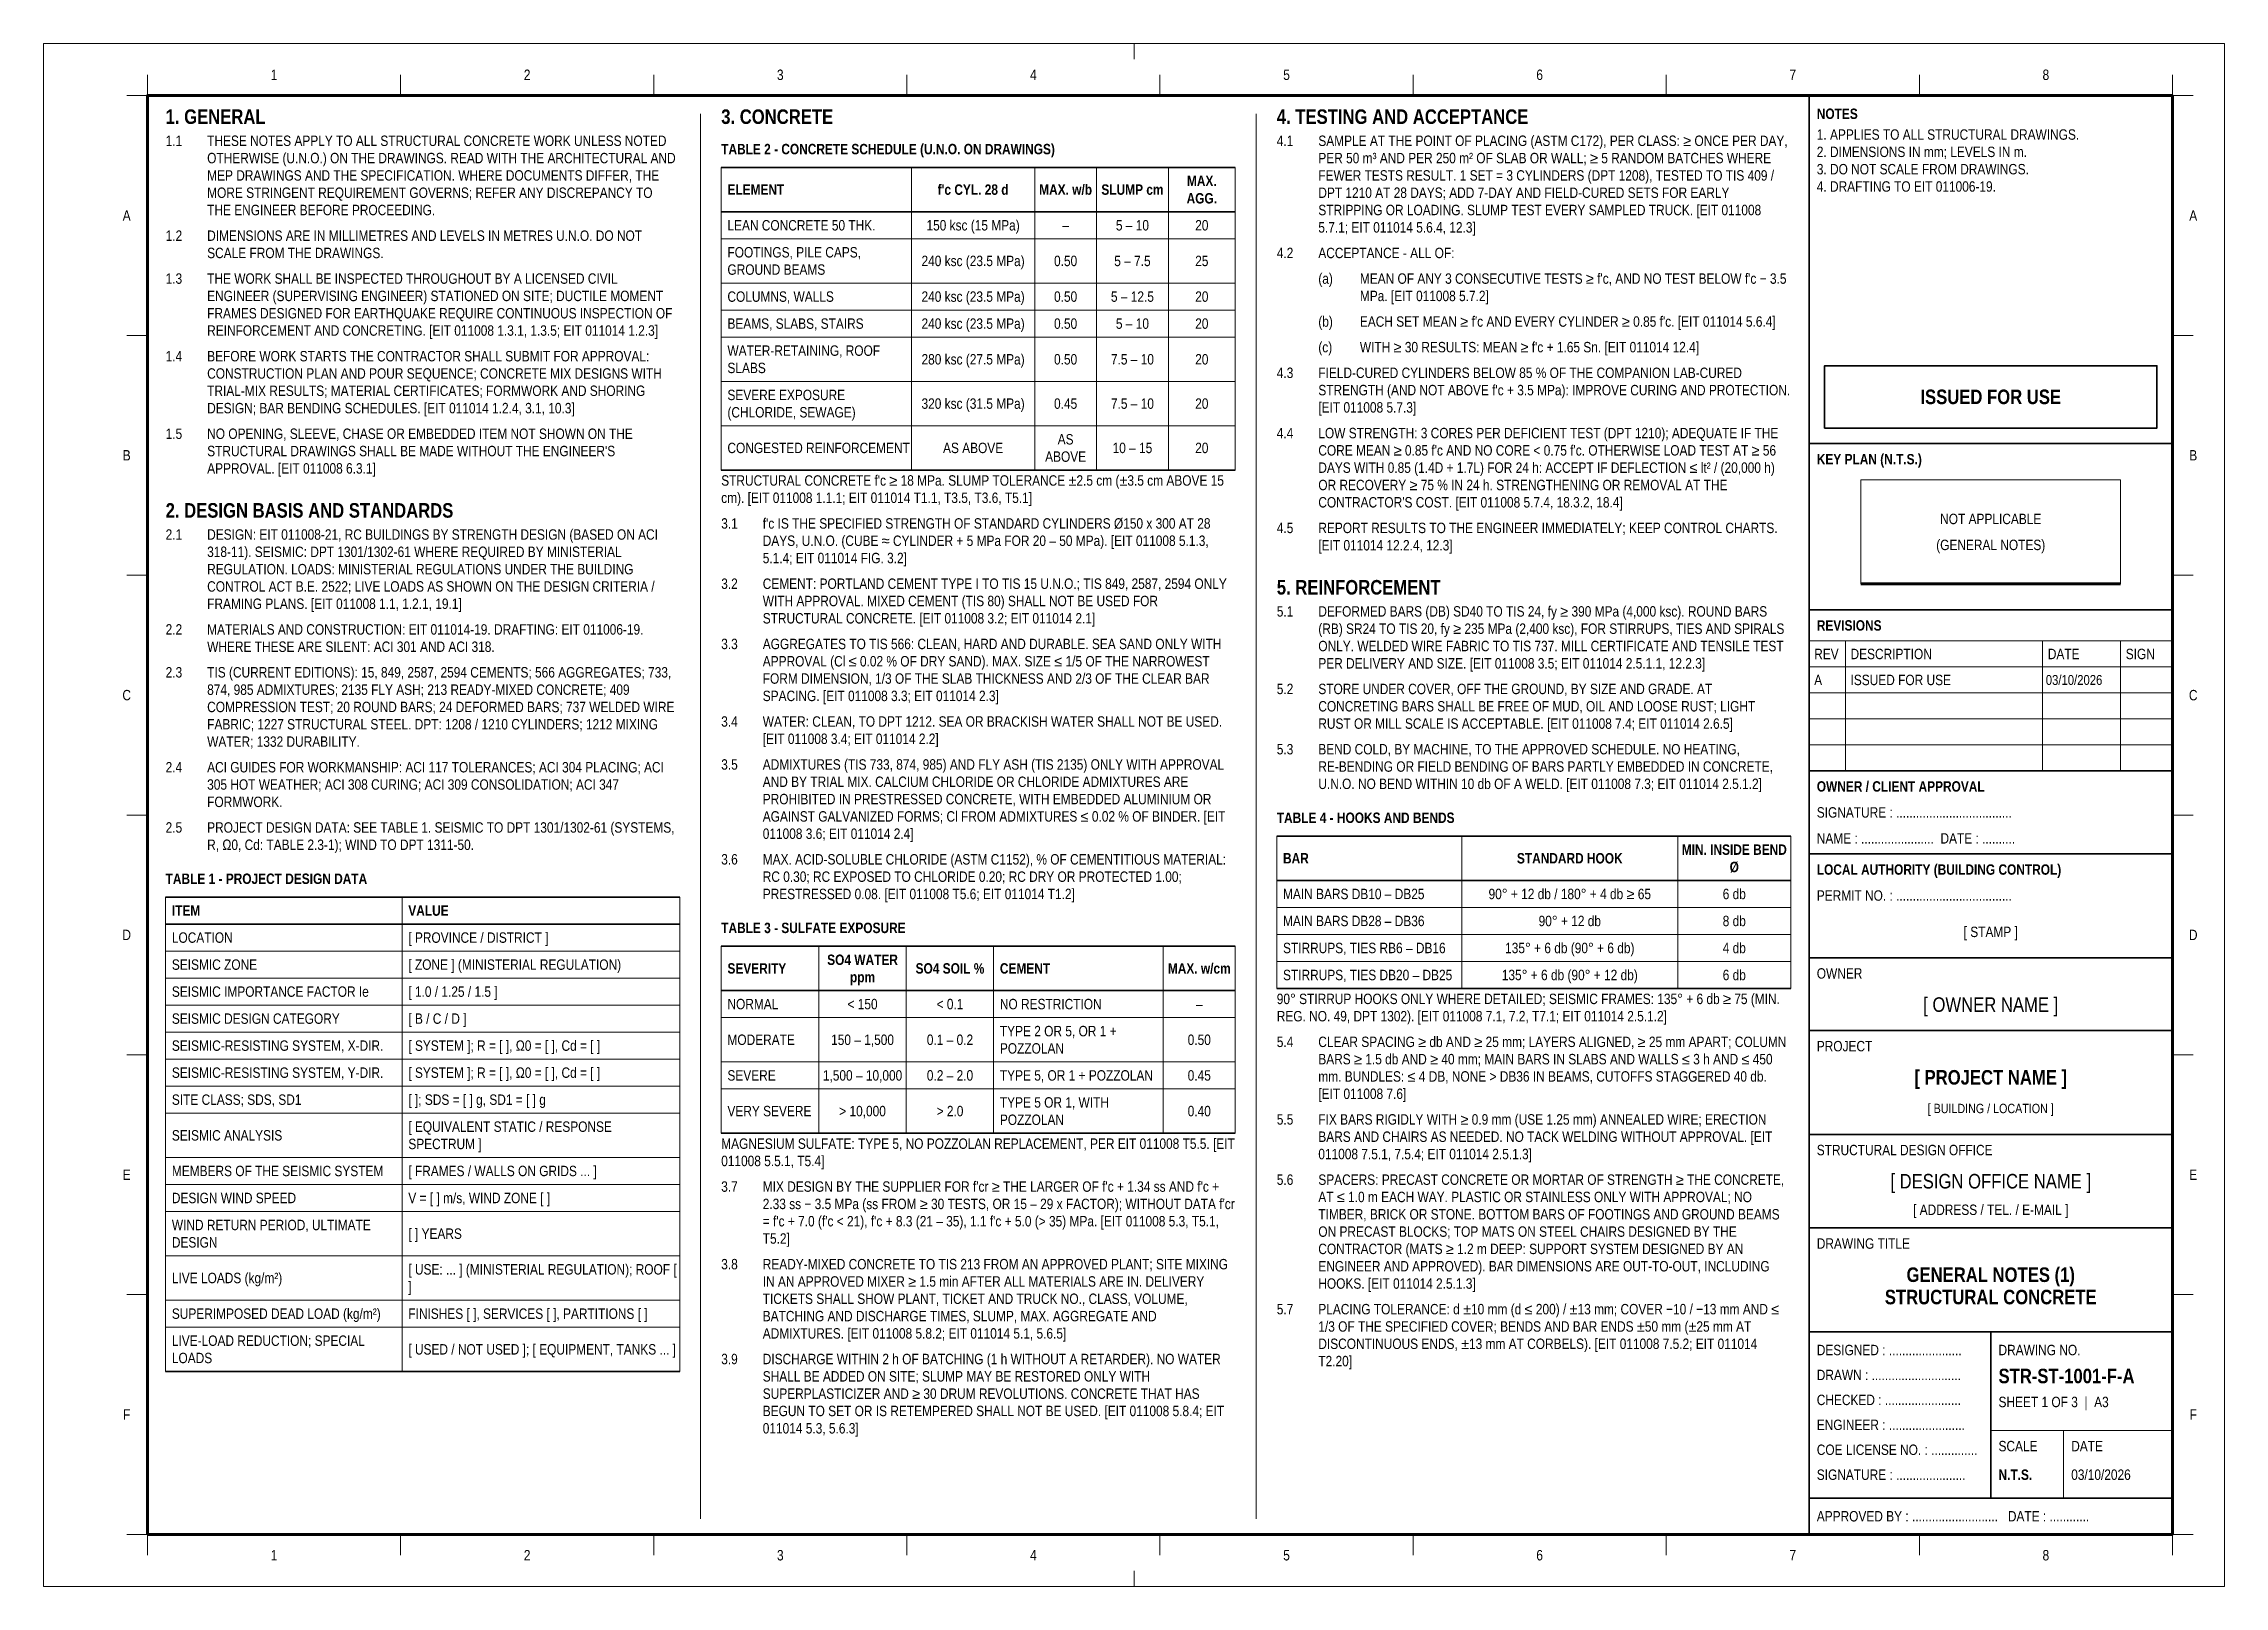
# Paper-space layout '1001' of a CAD drawing. Header units: millimetres. Extents: x 0 to 420, y 0 to 297.
# The model-space entities are those that its viewports show. They can reach past a viewport. Long polylines and large blocks are cut down to what shows.
import ezdxf
from ezdxf.enums import TextEntityAlignment as Align

# ---------------------------------------------------------------- set-up
doc = ezdxf.new("R2010")
doc.units = ezdxf.units.MM
for name, color, linetype, lineweight in [('S-FRAME', 7, 'Continuous', 70), ('S-TEXT', 7, 'Continuous', 18), ('S-TITLE', 7, 'Continuous', 35), ('S-TTLB', 7, 'Continuous', 35), ('S-TTLB-THIN', 8, 'Continuous', 18), ('S-ZONE', 8, 'Continuous', 18)]:
    doc.layers.add(name, color=color, linetype=linetype, lineweight=lineweight)
for name, color, linetype, lineweight, plot in [('S-SHEET', 8, 'Continuous', 13, False), ('S-TB-AREA', 8, 'Continuous', 13, False), ('S-VPORT', 8, 'Continuous', 13, False)]:
    doc.layers.add(name, color=color, linetype=linetype, lineweight=lineweight, plot=plot)
doc.styles.add('AN', font='ARIALN_0.TTF')
doc.styles.add('ANB', font='ARIALNB_0.TTF')

# ---------------------------------------------------------------- blocks, each defined once
blk = doc.blocks.new('TB-A3-NRW')
at = {"layer": 'S-FRAME', "flags": 128}
blk.add_lwpolyline([(20, 10), (410, 10), (410, 287), (20, 287)], close=True, dxfattribs=at)
blk.add_lwpolyline([(350, 193), (400, 193)], dxfattribs=at)
at = {"layer": 'S-SHEET', "flags": 128}
blk.add_lwpolyline([(0, 0), (420, 0), (420, 297), (0, 297)], close=True, dxfattribs=at)
at = {"layer": 'S-TB-AREA', "flags": 128}
blk.add_lwpolyline([(20, 10), (340, 10), (340, 287), (20, 287)], close=True, dxfattribs=at)
at = {"layer": 'S-TITLE', "flags": 128}
blk.add_lwpolyline([(343, 223), (407, 223), (407, 235), (343, 235)], close=True, dxfattribs=at)
at = {"layer": 'S-TTLB'}
for p, q in [((340, 10), (340, 287)), ((340, 220), (410, 220)), ((340, 188), (410, 188)), ((340, 157), (410, 157)), ((340, 157), (410, 157)), ((340, 141), (410, 141)), ((340, 121), (410, 121)), ((340, 107), (410, 107)), ((340, 87), (410, 87)), ((340, 69), (410, 69)), ((340, 49), (410, 49)), ((375, 17), (375, 49)), ((340, 17), (410, 17))]:
    blk.add_line(p, q, dxfattribs=at)
at = {"layer": 'S-TTLB-THIN'}
for p, q in [((340, 182), (410, 182)), ((347, 157), (347, 182)), ((385, 157), (385, 182)), ((400, 157), (400, 182)), ((340, 177), (410, 177)), ((340, 172), (410, 172)), ((340, 167), (410, 167)), ((340, 162), (410, 162)), ((375, 30), (410, 30)), ((389, 17), (389, 30))]:
    blk.add_line(p, q, dxfattribs=at)
at = {"layer": 'S-TTLB-THIN', "flags": 128}
blk.add_lwpolyline([(350, 193), (400, 193), (400, 213), (350, 213)], close=True, dxfattribs=at)
at = {"layer": 'S-ZONE'}
for p, q in [((210, 297), (210, 294)), ((20, 287), (20, 291)), ((68.75, 287), (68.75, 291)), ((117.5, 287), (117.5, 291)), ((166.25, 287), (166.25, 291)), ((215, 287), (215, 291)), ((263.75, 287), (263.75, 291)), ((312.5, 287), (312.5, 291)), ((361.25, 287), (361.25, 291)), ((410, 287), (410, 291)), ((16, 287), (20, 287)), ((410, 287), (414, 287)), ((16, 240.83), (20, 240.83)), ((410, 240.83), (414, 240.83)), ((16, 194.67), (20, 194.67)), ((410, 194.67), (414, 194.67)), ((16, 148.5), (20, 148.5)), ((410, 148.5), (414, 148.5)), ((16, 102.33), (20, 102.33)), ((410, 102.33), (414, 102.33)), ((16, 56.17), (20, 56.17)), ((410, 56.17), (414, 56.17)), ((16, 10), (20, 10)), ((20, 10), (20, 6)), ((68.75, 10), (68.75, 6)), ((117.5, 10), (117.5, 6)), ((166.25, 10), (166.25, 6)), ((215, 10), (215, 6)), ((263.75, 10), (263.75, 6)), ((312.5, 10), (312.5, 6)), ((361.25, 10), (361.25, 6)), ((410, 10), (410, 6)), ((410, 10), (414, 10)), ((210, 0), (210, 3))]:
    blk.add_line(p, q, dxfattribs=at)
at = {"layer": 'S-TEXT'}
for s, style, p in [('NOTES', 'ANB', (341.5, 283.5)), ('KEY PLAN (N.T.S.)', 'ANB', (341.5, 217)), ('REVISIONS', 'ANB', (341.5, 185)), ('REV', 'AN', (341, 179.5)), ('DESCRIPTION', 'AN', (348, 179.5)), ('DATE', 'AN', (386, 179.5)), ('SIGN', 'AN', (401, 179.5)), ('OWNER / CLIENT APPROVAL', 'ANB', (341.5, 154)), ('SIGNATURE : ...................................', 'AN', (341.5, 149)), ('NAME : ......................  DATE : ..........', 'AN', (341.5, 144)), ('LOCAL AUTHORITY (BUILDING CONTROL)', 'ANB', (341.5, 138)), ('PERMIT NO. : ...................................', 'AN', (341.5, 133)), ('OWNER', 'AN', (341.5, 118)), ('PROJECT', 'AN', (341.5, 104)), ('STRUCTURAL DESIGN OFFICE', 'AN', (341.5, 84)), ('DRAWING TITLE', 'AN', (341.5, 66)), ('DESIGNED : ......................', 'AN', (341.5, 45.5)), ('DRAWING NO.', 'AN', (376.5, 45.5)), ('DRAWN : ...........................', 'AN', (341.5, 40.7)), ('CHECKED : .......................', 'AN', (341.5, 35.9)), ('ENGINEER : .......................', 'AN', (341.5, 31.1)), ('COE LICENSE NO. : ..............', 'AN', (341.5, 26.3)), ('SCALE', 'AN', (376.5, 27)), ('DATE', 'AN', (390.5, 27)), ('SIGNATURE : .....................', 'AN', (341.5, 21.5)), ('APPROVED BY : ..........................   DATE : ............', 'AN', (341.5, 13.5))]:
    blk.add_text(s, height=2, dxfattribs=dict(at, style=style)).set_placement(p, align=Align.MIDDLE_LEFT)
at = {"layer": 'S-TEXT', "style": 'AN'}
blk.add_text('[ STAMP ]', height=2, dxfattribs=at).set_placement((375, 126), align=Align.MIDDLE_CENTER)
at = {"layer": 'S-TEXT', "insert": (341.5, 280.5), "char_height": 2, "width": 67, "attachment_point": 1, "style": 'AN'}
blk.add_mtext('1. APPLIES TO ALL STRUCTURAL DRAWINGS.\\P2. DIMENSIONS IN mm; LEVELS IN m.\\P3. DO NOT SCALE FROM DRAWINGS.\\P4. DRAFTING TO EIT 011006-19.', dxfattribs=at)
at = {"layer": 'S-TEXT'}
for tag, height, style, p in [('STATUS_1', 2.8, 'ANB', (375, 231.2)), ('STATUS_2', 2.8, 'ANB', (375, 226.8)), ('KEYPLAN_1', 2, 'AN', (375, 205.5)), ('KEYPLAN_2', 2, 'AN', (375, 200.5)), ('OWNER', 2.8, 'AN', (375, 112)), ('PROJECT', 2.8, 'ANB', (375, 98)), ('LOCATION', 1.8, 'AN', (375, 92)), ('OFFICE', 2.8, 'AN', (375, 78)), ('OFFICE_ADDR', 2, 'AN', (375, 72.5)), ('TITLE_1', 2.8, 'ANB', (375, 60)), ('TITLE_2', 2.8, 'ANB', (375, 55.7)), ('TITLE_3', 2.8, 'ANB', (375, 51.4))]:
    blk.add_attdef(tag, text='', height=height, dxfattribs=dict(at, style=style)).set_placement(p, align=Align.MIDDLE_CENTER)
for tag, height, style, p in [('REV_1', 2, 'AN', (341, 174.5)), ('REV_1_DESC', 2, 'AN', (348, 174.5)), ('REV_1_DATE', 1.9, 'AN', (385.6, 174.5)), ('REV_2', 2, 'AN', (341, 169.5)), ('REV_2_DESC', 2, 'AN', (348, 169.5)), ('REV_2_DATE', 1.9, 'AN', (385.6, 169.5)), ('REV_3', 2, 'AN', (341, 164.5)), ('REV_3_DESC', 2, 'AN', (348, 164.5)), ('REV_3_DATE', 1.9, 'AN', (385.6, 164.5)), ('REV_4', 2, 'AN', (341, 159.5)), ('REV_4_DESC', 2, 'AN', (348, 159.5)), ('REV_4_DATE', 1.9, 'AN', (385.6, 159.5)), ('DWG_NO', 2.8, 'ANB', (376.5, 40.5)), ('SHEET', 2, 'AN', (376.5, 35.5)), ('SCALE', 2, 'ANB', (376.5, 21.5)), ('DATE', 2, 'AN', (390.5, 21.5))]:
    blk.add_attdef(tag, text='', height=height, dxfattribs=dict(at, style=style)).set_placement(p, align=Align.MIDDLE_LEFT)
at = {"layer": 'S-ZONE', "style": 'AN'}
for s, p in [('1', (44.38, 291)), ('2', (93.12, 291)), ('3', (141.88, 291)), ('4', (190.62, 291)), ('5', (239.38, 291)), ('6', (288.12, 291)), ('7', (336.88, 291)), ('8', (385.62, 291)), ('A', (16, 263.92)), ('A', (414, 263.92)), ('B', (16, 217.75)), ('B', (414, 217.75)), ('C', (16, 171.58)), ('C', (414, 171.58)), ('D', (16, 125.42)), ('D', (414, 125.42)), ('E', (16, 79.25)), ('E', (414, 79.25)), ('F', (16, 33.08)), ('F', (414, 33.08)), ('1', (44.38, 6)), ('2', (93.12, 6)), ('3', (141.88, 6)), ('4', (190.62, 6)), ('5', (239.38, 6)), ('6', (288.12, 6)), ('7', (336.88, 6)), ('8', (385.62, 6))]:
    blk.add_text(s, height=2, dxfattribs=at).set_placement(p, align=Align.MIDDLE_CENTER)
blk = doc.blocks.new('NOTES-1001-1', base_point=(23.5, 13))
at = {"layer": 'S-TTLB'}
for p, q in [((130.5, 273.17), (229.5, 273.17)), ((130.5, 264.63), (229.5, 264.63)), ((130.5, 214.9), (229.5, 214.9)), ((237.5, 144.43), (336.5, 144.43)), ((237.5, 135.9), (336.5, 135.9)), ((23.5, 132.7), (122.5, 132.7)), ((23.5, 127.5), (122.5, 127.5)), ((130.5, 123.23), (229.5, 123.23)), ((130.5, 114.7), (229.5, 114.7)), ((237.5, 115.1), (336.5, 115.1)), ((130.5, 87.23), (229.5, 87.23)), ((23.5, 41.37), (122.5, 41.37))]:
    blk.add_line(p, q, dxfattribs=at)
at = {"layer": 'S-TTLB-THIN'}
for p, q in [((126.5, 13), (126.5, 283.5)), ((233.5, 13), (233.5, 283.5)), ((130.5, 273.17), (130.5, 214.9)), ((167.13, 273.17), (167.13, 214.9)), ((190.89, 273.17), (190.89, 214.9)), ((202.77, 273.17), (202.77, 214.9)), ((216.63, 273.17), (216.63, 214.9)), ((229.5, 273.17), (229.5, 214.9)), ((130.5, 259.43), (229.5, 259.43)), ((130.5, 250.9), (229.5, 250.9)), ((130.5, 245.7), (229.5, 245.7)), ((130.5, 240.5), (229.5, 240.5)), ((130.5, 231.97), (229.5, 231.97)), ((130.5, 223.43), (229.5, 223.43)), ((237.5, 144.43), (237.5, 115.1)), ((273.14, 144.43), (273.14, 115.1)), ((314.72, 144.43), (314.72, 115.1)), ((336.5, 144.43), (336.5, 115.1)), ((23.5, 132.7), (23.5, 41.37)), ((69.04, 132.7), (69.04, 41.37)), ((122.5, 132.7), (122.5, 41.37)), ((237.5, 130.7), (336.5, 130.7)), ((23.5, 122.3), (122.5, 122.3)), ((130.5, 123.23), (130.5, 87.23)), ((149.31, 123.23), (149.31, 87.23)), ((166.14, 123.23), (166.14, 87.23)), ((182.97, 123.23), (182.97, 87.23)), ((215.64, 123.23), (215.64, 87.23)), ((229.5, 123.23), (229.5, 87.23)), ((237.5, 125.5), (336.5, 125.5)), ((237.5, 120.3), (336.5, 120.3)), ((23.5, 117.1), (122.5, 117.1)), ((23.5, 111.9), (122.5, 111.9)), ((130.5, 109.5), (229.5, 109.5)), ((23.5, 106.7), (122.5, 106.7)), ((23.5, 101.5), (122.5, 101.5)), ((130.5, 100.97), (229.5, 100.97)), ((23.5, 96.3), (122.5, 96.3)), ((130.5, 95.77), (229.5, 95.77)), ((23.5, 91.1), (122.5, 91.1)), ((23.5, 82.57), (122.5, 82.57)), ((23.5, 77.37), (122.5, 77.37)), ((23.5, 72.17), (122.5, 72.17)), ((23.5, 63.63), (122.5, 63.63)), ((23.5, 55.1), (122.5, 55.1)), ((23.5, 49.9), (122.5, 49.9))]:
    blk.add_line(p, q, dxfattribs=at)
at = {"layer": 'S-TEXT'}
for s, height, style, p in [('1. GENERAL', 2.8, 'ANB', (23.5, 280.7)), ('3. CONCRETE', 2.8, 'ANB', (130.5, 280.7)), ('4. TESTING AND ACCEPTANCE', 2.8, 'ANB', (237.5, 280.7)), ('1.1', 2, 'AN', (23.5, 276.7)), ('THESE NOTES APPLY TO ALL STRUCTURAL CONCRETE WORK UNLESS NOTED', 2, 'AN', (31.5, 276.7)), ('TABLE 2 - CONCRETE SCHEDULE (U.N.O. ON DRAWINGS)', 2, 'ANB', (130.5, 275.1)), ('4.1', 2, 'AN', (237.5, 276.7)), ('SAMPLE AT THE POINT OF PLACING (ASTM C172), PER CLASS: ≥ ONCE PER DAY,', 2, 'AN', (245.5, 276.7)), ('OTHERWISE (U.N.O.) ON THE DRAWINGS. READ WITH THE ARCHITECTURAL AND', 2, 'AN', (31.5, 273.37)), ('PER 50 m³ AND PER 250 m² OF SLAB OR WALL; ≥ 5 RANDOM BATCHES WHERE', 2, 'AN', (245.5, 273.37)), ('MEP DRAWINGS AND THE SPECIFICATION. WHERE DOCUMENTS DIFFER, THE', 2, 'AN', (31.5, 270.03)), ('MORE STRINGENT REQUIREMENT GOVERNS; REFER ANY DISCREPANCY TO', 2, 'AN', (31.5, 266.7)), ('FEWER TESTS RESULT. 1 SET = 3 CYLINDERS (DPT 1208), TESTED TO TIS 409 /', 2, 'AN', (245.5, 270.03)), ('DPT 1210 AT 28 DAYS; ADD 7-DAY AND FIELD-CURED SETS FOR EARLY', 2, 'AN', (245.5, 266.7)), ('THE ENGINEER BEFORE PROCEEDING.', 2, 'AN', (31.5, 263.37)), ('STRIPPING OR LOADING. SLUMP TEST EVERY SAMPLED TRUCK. [EIT 011008', 2, 'AN', (245.5, 263.37)), ('1.2', 2, 'AN', (23.5, 258.43)), ('DIMENSIONS ARE IN MILLIMETRES AND LEVELS IN METRES U.N.O. DO NOT', 2, 'AN', (31.5, 258.43)), ('5.7.1; EIT 011014 5.6.4, 12.3]', 2, 'AN', (245.5, 260.03)), ('SCALE FROM THE DRAWINGS.', 2, 'AN', (31.5, 255.1)), ('4.2', 2, 'AN', (237.5, 255.1)), ('ACCEPTANCE - ALL OF:', 2, 'AN', (245.5, 255.1)), ('1.3', 2, 'AN', (23.5, 250.17)), ('THE WORK SHALL BE INSPECTED THROUGHOUT BY A LICENSED CIVIL', 2, 'AN', (31.5, 250.17)), ('(a)', 2, 'AN', (245.5, 250.17)), ("MEAN OF ANY 3 CONSECUTIVE TESTS ≥ f'c, AND NO TEST BELOW f'c − 3.5", 2, 'AN', (253.5, 250.17)), ('ENGINEER (SUPERVISING ENGINEER) STATIONED ON SITE; DUCTILE MOMENT', 2, 'AN', (31.5, 246.83)), ('MPa. [EIT 011008 5.7.2]', 2, 'AN', (253.5, 246.83)), ('FRAMES DESIGNED FOR EARTHQUAKE REQUIRE CONTINUOUS INSPECTION OF', 2, 'AN', (31.5, 243.5)), ('(b)', 2, 'AN', (245.5, 241.9)), ("EACH SET MEAN ≥ f'c AND EVERY CYLINDER ≥ 0.85 f'c. [EIT 011014 5.6.4]", 2, 'AN', (253.5, 241.9)), ('REINFORCEMENT AND CONCRETING. [EIT 011008 1.3.1, 1.3.5; EIT 011014 1.2.3]', 2, 'AN', (31.5, 240.17)), ('(c)', 2, 'AN', (245.5, 236.97)), ("WITH ≥ 30 RESULTS: MEAN ≥ f'c + 1.65 Sn. [EIT 011014 12.4]", 2, 'AN', (253.5, 236.97)), ('1.4', 2, 'AN', (23.5, 235.23)), ('BEFORE WORK STARTS THE CONTRACTOR SHALL SUBMIT FOR APPROVAL:', 2, 'AN', (31.5, 235.23)), ('TRIAL-MIX RESULTS; MATERIAL CERTIFICATES; FORMWORK AND SHORING', 2, 'AN', (31.5, 228.57)), ('CONSTRUCTION PLAN AND POUR SEQUENCE; CONCRETE MIX DESIGNS WITH', 2, 'AN', (31.5, 231.9)), ('4.3', 2, 'AN', (237.5, 232.03)), ("STRENGTH (AND NOT ABOVE f'c + 3.5 MPa): IMPROVE CURING AND PROTECTION.", 2, 'AN', (245.5, 228.7)), ('FIELD-CURED CYLINDERS BELOW 85 % OF THE COMPANION LAB-CURED', 2, 'AN', (245.5, 232.03)), ('DESIGN; BAR BENDING SCHEDULES. [EIT 011014 1.2.4, 3.1, 10.3]', 2, 'AN', (31.5, 225.23)), ('[EIT 011008 5.7.3]', 2, 'AN', (245.5, 225.37)), ('1.5', 2, 'AN', (23.5, 220.3)), ('NO OPENING, SLEEVE, CHASE OR EMBEDDED ITEM NOT SHOWN ON THE', 2, 'AN', (31.5, 220.3)), ('4.4', 2, 'AN', (237.5, 220.43)), ('LOW STRENGTH: 3 CORES PER DEFICIENT TEST (DPT 1210); ADEQUATE IF THE', 2, 'AN', (245.5, 220.43)), ("STRUCTURAL DRAWINGS SHALL BE MADE WITHOUT THE ENGINEER'S", 2, 'AN', (31.5, 216.97)), ("CORE MEAN ≥ 0.85 f'c AND NO CORE < 0.75 f'c. OTHERWISE LOAD TEST AT ≥ 56", 2, 'AN', (245.5, 217.1)), ('APPROVAL. [EIT 011008 6.3.1]', 2, 'AN', (31.5, 213.63)), ('DAYS WITH 0.85 (1.4D + 1.7L) FOR 24 h: ACCEPT IF DEFLECTION ≤ lt² / (20,000 h)', 2, 'AN', (245.5, 213.77)), ("STRUCTURAL CONCRETE f'c ≥ 18 MPa. SLUMP TOLERANCE ±2.5 cm (±3.5 cm ABOVE 15", 2, 'AN', (130.5, 211.3)), ('cm). [EIT 011008 1.1.1; EIT 011014 T1.1, T3.5, T3.6, T5.1]', 2, 'AN', (130.5, 207.97)), ('OR RECOVERY ≥ 75 % IN 24 h. STRENGTHENING OR REMOVAL AT THE', 2, 'AN', (245.5, 210.43)), ('2. DESIGN BASIS AND STANDARDS', 2.8, 'ANB', (23.5, 204.9)), ("CONTRACTOR'S COST. [EIT 011008 5.7.4, 18.3.2, 18.4]", 2, 'AN', (245.5, 207.1)), ('2.1', 2, 'AN', (23.5, 200.9)), ('DESIGN: EIT 011008-21, RC BUILDINGS BY STRENGTH DESIGN (BASED ON ACI', 2, 'AN', (31.5, 200.9)), ('3.1', 2, 'AN', (130.5, 203.03)), ("f'c IS THE SPECIFIED STRENGTH OF STANDARD CYLINDERS Ø150 x 300 AT 28", 2, 'AN', (138.5, 203.03)), ('DAYS, U.N.O. (CUBE ≈ CYLINDER + 5 MPa FOR 20 – 50 MPa). [EIT 011008 5.1.3,', 2, 'AN', (138.5, 199.7)), ('4.5', 2, 'AN', (237.5, 202.17)), ('REPORT RESULTS TO THE ENGINEER IMMEDIATELY; KEEP CONTROL CHARTS.', 2, 'AN', (245.5, 202.17)), ('318-11). SEISMIC: DPT 1301/1302-61 WHERE REQUIRED BY MINISTERIAL', 2, 'AN', (31.5, 197.57)), ('5.1.4; EIT 011014 FIG. 3.2]', 2, 'AN', (138.5, 196.37)), ('[EIT 011014 12.2.4, 12.3]', 2, 'AN', (245.5, 198.83)), ('CONTROL ACT B.E. 2522; LIVE LOADS AS SHOWN ON THE DESIGN CRITERIA /', 2, 'AN', (31.5, 190.9)), ('REGULATION. LOADS: MINISTERIAL REGULATIONS UNDER THE BUILDING', 2, 'AN', (31.5, 194.23)), ('3.2', 2, 'AN', (130.5, 191.43)), ('CEMENT: PORTLAND CEMENT TYPE I TO TIS 15 U.N.O.; TIS 849, 2587, 2594 ONLY', 2, 'AN', (138.5, 191.43)), ('5. REINFORCEMENT', 2.8, 'ANB', (237.5, 190.1)), ('FRAMING PLANS. [EIT 011008 1.1, 1.2.1, 19.1]', 2, 'AN', (31.5, 187.57)), ('WITH APPROVAL. MIXED CEMENT (TIS 80) SHALL NOT BE USED FOR', 2, 'AN', (138.5, 188.1)), ('2.2', 2, 'AN', (23.5, 182.63)), ('MATERIALS AND CONSTRUCTION: EIT 011014-19. DRAFTING: EIT 011006-19.', 2, 'AN', (31.5, 182.63)), ('STRUCTURAL CONCRETE. [EIT 011008 3.2; EIT 011014 2.1]', 2, 'AN', (138.5, 184.77)), ('5.1', 2, 'AN', (237.5, 186.1)), ('(RB) SR24 TO TIS 20, fy ≥ 235 MPa (2,400 ksc), FOR STIRRUPS, TIES AND SPIRALS', 2, 'AN', (245.5, 182.77)), ('DEFORMED BARS (DB) SD40 TO TIS 24, fy ≥ 390 MPa (4,000 ksc). ROUND BARS', 2, 'AN', (245.5, 186.1)), ('WHERE THESE ARE SILENT: ACI 301 AND ACI 318.', 2, 'AN', (31.5, 179.3)), ('3.3', 2, 'AN', (130.5, 179.83)), ('AGGREGATES TO TIS 566: CLEAN, HARD AND DURABLE. SEA SAND ONLY WITH', 2, 'AN', (138.5, 179.83)), ('ONLY. WELDED WIRE FABRIC TO TIS 737. MILL CERTIFICATE AND TENSILE TEST', 2, 'AN', (245.5, 179.43)), ('2.3', 2, 'AN', (23.5, 174.37)), ('TIS (CURRENT EDITIONS): 15, 849, 2587, 2594 CEMENTS; 566 AGGREGATES; 733,', 2, 'AN', (31.5, 174.37)), ('APPROVAL (Cl ≤ 0.02 % OF DRY SAND). MAX. SIZE ≤ 1/5 OF THE NARROWEST', 2, 'AN', (138.5, 176.5)), ('PER DELIVERY AND SIZE. [EIT 011008 3.5; EIT 011014 2.5.1.1, 12.2.3]', 2, 'AN', (245.5, 176.1)), ('874, 985 ADMIXTURES; 2135 FLY ASH; 213 READY-MIXED CONCRETE; 409', 2, 'AN', (31.5, 171.03)), ('SPACING. [EIT 011008 3.3; EIT 011014 2.3]', 2, 'AN', (138.5, 169.83)), ('FORM DIMENSION, 1/3 OF THE SLAB THICKNESS AND 2/3 OF THE CLEAR BAR', 2, 'AN', (138.5, 173.17)), ('5.2', 2, 'AN', (237.5, 171.17)), ('STORE UNDER COVER, OFF THE GROUND, BY SIZE AND GRADE. AT', 2, 'AN', (245.5, 171.17)), ('COMPRESSION TEST; 20 ROUND BARS; 24 DEFORMED BARS; 737 WELDED WIRE', 2, 'AN', (31.5, 167.7)), ('CONCRETING BARS SHALL BE FREE OF MUD, OIL AND LOOSE RUST; LIGHT', 2, 'AN', (245.5, 167.83)), ('FABRIC; 1227 STRUCTURAL STEEL. DPT: 1208 / 1210 CYLINDERS; 1212 MIXING', 2, 'AN', (31.5, 164.37)), ('3.4', 2, 'AN', (130.5, 164.9)), ('WATER: CLEAN, TO DPT 1212. SEA OR BRACKISH WATER SHALL NOT BE USED.', 2, 'AN', (138.5, 164.9)), ('[EIT 011008 3.4; EIT 011014 2.2]', 2, 'AN', (138.5, 161.57)), ('RUST OR MILL SCALE IS ACCEPTABLE. [EIT 011008 7.4; EIT 011014 2.6.5]', 2, 'AN', (245.5, 164.5)), ('WATER; 1332 DURABILITY.', 2, 'AN', (31.5, 161.03)), ('5.3', 2, 'AN', (237.5, 159.57)), ('BEND COLD, BY MACHINE, TO THE APPROVED SCHEDULE. NO HEATING,', 2, 'AN', (245.5, 159.57)), ('2.4', 2, 'AN', (23.5, 156.1)), ('ACI GUIDES FOR WORKMANSHIP: ACI 117 TOLERANCES; ACI 304 PLACING; ACI', 2, 'AN', (31.5, 156.1)), ('3.5', 2, 'AN', (130.5, 156.63)), ('ADMIXTURES (TIS 733, 874, 985) AND FLY ASH (TIS 2135) ONLY WITH APPROVAL', 2, 'AN', (138.5, 156.63)), ('AND BY TRIAL MIX. CALCIUM CHLORIDE OR CHLORIDE ADMIXTURES ARE', 2, 'AN', (138.5, 153.3)), ('U.N.O. NO BEND WITHIN 10 db OF A WELD. [EIT 011008 7.3; EIT 011014 2.5.1.2]', 2, 'AN', (245.5, 152.9)), ('RE-BENDING OR FIELD BENDING OF BARS PARTLY EMBEDDED IN CONCRETE,', 2, 'AN', (245.5, 156.23)), ('305 HOT WEATHER; ACI 308 CURING; ACI 309 CONSOLIDATION; ACI 347', 2, 'AN', (31.5, 152.77)), ('FORMWORK.', 2, 'AN', (31.5, 149.43)), ('PROHIBITED IN PRESTRESSED CONCRETE, WITH EMBEDDED ALUMINIUM OR', 2, 'AN', (138.5, 149.97)), ('2.5', 2, 'AN', (23.5, 144.5)), ('PROJECT DESIGN DATA: SEE TABLE 1. SEISMIC TO DPT 1301/1302-61 (SYSTEMS,', 2, 'AN', (31.5, 144.5)), ('AGAINST GALVANIZED FORMS; Cl FROM ADMIXTURES ≤ 0.02 % OF BINDER. [EIT', 2, 'AN', (138.5, 146.63)), ('TABLE 4 - HOOKS AND BENDS', 2, 'ANB', (237.5, 146.37)), ('R, Ω0, Cd: TABLE 2.3-1); WIND TO DPT 1311-50.', 2, 'AN', (31.5, 141.17)), ('011008 3.6; EIT 011014 2.4]', 2, 'AN', (138.5, 143.3)), ('3.6', 2, 'AN', (130.5, 138.37)), ('MAX. ACID-SOLUBLE CHLORIDE (ASTM C1152), % OF CEMENTITIOUS MATERIAL:', 2, 'AN', (138.5, 138.37)), ('TABLE 1 - PROJECT DESIGN DATA', 2, 'ANB', (23.5, 134.63)), ('RC 0.30; RC EXPOSED TO CHLORIDE 0.20; RC DRY OR PROTECTED 1.00;', 2, 'AN', (138.5, 135.03)), ('PRESTRESSED 0.08. [EIT 011008 T5.6; EIT 011014 T1.2]', 2, 'AN', (138.5, 131.7)), ('TABLE 3 - SULFATE EXPOSURE', 2, 'ANB', (130.5, 125.17)), ('90° STIRRUP HOOKS ONLY WHERE DETAILED; SEISMIC FRAMES: 135° + 6 db ≥ 75 (MIN.', 2, 'AN', (237.5, 111.5)), ('REG. NO. 49, DPT 1302). [EIT 011008 7.1, 7.2, T7.1; EIT 011014 2.5.1.2]', 2, 'AN', (237.5, 108.17)), ('5.4', 2, 'AN', (237.5, 103.23)), ('CLEAR SPACING ≥ db AND ≥ 25 mm; LAYERS ALIGNED, ≥ 25 mm APART; COLUMN', 2, 'AN', (245.5, 103.23)), ('BARS ≥ 1.5 db AND ≥ 40 mm; MAIN BARS IN SLABS AND WALLS ≤ 3 h AND ≤ 450', 2, 'AN', (245.5, 99.9)), ('mm. BUNDLES: ≤ 4 DB, NONE > DB36 IN BEAMS, CUTOFFS STAGGERED 40 db.', 2, 'AN', (245.5, 96.57)), ('[EIT 011008 7.6]', 2, 'AN', (245.5, 93.23)), ('5.5', 2, 'AN', (237.5, 88.3)), ('FIX BARS RIGIDLY WITH ≥ 0.9 mm (USE 1.25 mm) ANNEALED WIRE; ERECTION', 2, 'AN', (245.5, 88.3)), ('MAGNESIUM SULFATE: TYPE 5, NO POZZOLAN REPLACEMENT, PER EIT 011008 T5.5. [EIT', 2, 'AN', (130.5, 83.63)), ('011008 7.5.1, 7.5.4; EIT 011014 2.5.1.3]', 2, 'AN', (245.5, 81.63)), ('BARS AND CHAIRS AS NEEDED. NO TACK WELDING WITHOUT APPROVAL. [EIT', 2, 'AN', (245.5, 84.97)), ('011008 5.5.1, T5.4]', 2, 'AN', (130.5, 80.3)), ('3.7', 2, 'AN', (130.5, 75.37)), ("MIX DESIGN BY THE SUPPLIER FOR f'cr ≥ THE LARGER OF f'c + 1.34 ss AND f'c +", 2, 'AN', (138.5, 75.37)), ('5.6', 2, 'AN', (237.5, 76.7)), ('AT ≤ 1.0 m EACH WAY. PLASTIC OR STAINLESS ONLY WITH APPROVAL; NO', 2, 'AN', (245.5, 73.37)), ('SPACERS: PRECAST CONCRETE OR MORTAR OF STRENGTH ≥ THE CONCRETE,', 2, 'AN', (245.5, 76.7)), ("2.33 ss − 3.5 MPa (ss FROM ≥ 30 TESTS, OR 15 – 29 x FACTOR); WITHOUT DATA f'cr", 2, 'AN', (138.5, 72.03)), ("= f'c + 7.0 (f'c < 21), f'c + 8.3 (21 – 35), 1.1 f'c + 5.0 (> 35) MPa. [EIT 011008 5.3, T5.1,", 2, 'AN', (138.5, 68.7)), ('TIMBER, BRICK OR STONE. BOTTOM BARS OF FOOTINGS AND GROUND BEAMS', 2, 'AN', (245.5, 70.03)), ('T5.2]', 2, 'AN', (138.5, 65.37)), ('ON PRECAST BLOCKS; TOP MATS ON STEEL CHAIRS DESIGNED BY THE', 2, 'AN', (245.5, 66.7)), ('3.8', 2, 'AN', (130.5, 60.43)), ('READY-MIXED CONCRETE TO TIS 213 FROM AN APPROVED PLANT; SITE MIXING', 2, 'AN', (138.5, 60.43)), ('CONTRACTOR (MATS ≥ 1.2 m DEEP: SUPPORT SYSTEM DESIGNED BY AN', 2, 'AN', (245.5, 63.37)), ('IN AN APPROVED MIXER ≥ 1.5 min AFTER ALL MATERIALS ARE IN. DELIVERY', 2, 'AN', (138.5, 57.1)), ('ENGINEER AND APPROVED). BAR DIMENSIONS ARE OUT-TO-OUT, INCLUDING', 2, 'AN', (245.5, 60.03)), ('HOOKS. [EIT 011014 2.5.1.3]', 2, 'AN', (245.5, 56.7)), ('TICKETS SHALL SHOW PLANT, TICKET AND TRUCK NO., CLASS, VOLUME,', 2, 'AN', (138.5, 53.77)), ('BATCHING AND DISCHARGE TIMES, SLUMP, MAX. AGGREGATE AND', 2, 'AN', (138.5, 50.43)), ('5.7', 2, 'AN', (237.5, 51.77)), ('1/3 OF THE SPECIFIED COVER; BENDS AND BAR ENDS ±50 mm (±25 mm AT', 2, 'AN', (245.5, 48.43)), ('PLACING TOLERANCE: d ±10 mm (d ≤ 200) / ±13 mm; COVER −10 / −13 mm AND ≤', 2, 'AN', (245.5, 51.77)), ('ADMIXTURES. [EIT 011008 5.8.2; EIT 011014 5.1, 5.6.5]', 2, 'AN', (138.5, 47.1)), ('DISCONTINUOUS ENDS, ±13 mm AT CORBELS). [EIT 011008 7.5.2; EIT 011014', 2, 'AN', (245.5, 45.1)), ('3.9', 2, 'AN', (130.5, 42.17)), ('DISCHARGE WITHIN 2 h OF BATCHING (1 h WITHOUT A RETARDER). NO WATER', 2, 'AN', (138.5, 42.17)), ('T2.20]', 2, 'AN', (245.5, 41.77)), ('SHALL BE ADDED ON SITE; SLUMP MAY BE RESTORED ONLY WITH', 2, 'AN', (138.5, 38.83)), ('SUPERPLASTICIZER AND ≥ 30 DRUM REVOLUTIONS. CONCRETE THAT HAS', 2, 'AN', (138.5, 35.5)), ('BEGUN TO SET OR IS RETEMPERED SHALL NOT BE USED. [EIT 011008 5.8.4; EIT', 2, 'AN', (138.5, 32.17)), ('011014 5.3, 5.6.3]', 2, 'AN', (138.5, 28.83))]:
    blk.add_text(s, height=height, dxfattribs=dict(at, style=style)).set_placement(p, align=Align.BOTTOM_LEFT)
for s, style, p in [('ELEMENT', 'ANB', (131.7, 268.9)), ('LEAN CONCRETE 50 THK.', 'AN', (131.7, 262.03)), ('FOOTINGS, PILE CAPS,', 'AN', (131.7, 256.83)), ('GROUND BEAMS', 'AN', (131.7, 253.5)), ('COLUMNS, WALLS', 'AN', (131.7, 248.3)), ('BEAMS, SLABS, STAIRS', 'AN', (131.7, 243.1)), ('WATER-RETAINING, ROOF', 'AN', (131.7, 237.9)), ('SLABS', 'AN', (131.7, 234.57)), ('SEVERE EXPOSURE', 'AN', (131.7, 229.37)), ('(CHLORIDE, SEWAGE)', 'AN', (131.7, 226.03)), ('CONGESTED REINFORCEMENT', 'AN', (131.7, 219.17)), ('BAR', 'ANB', (238.7, 140.17)), ('ITEM', 'ANB', (24.7, 130.1)), ('VALUE', 'ANB', (70.24, 130.1)), ('MAIN BARS DB10 – DB25', 'AN', (238.7, 133.3)), ('[ PROVINCE / DISTRICT ]', 'AN', (70.24, 124.9)), ('MAIN BARS DB28 – DB36', 'AN', (238.7, 128.1)), ('LOCATION', 'AN', (24.7, 124.9)), ('STIRRUPS, TIES RB6 – DB16', 'AN', (238.7, 122.9)), ('SEISMIC ZONE', 'AN', (24.7, 119.7)), ('[ ZONE ] (MINISTERIAL REGULATION)', 'AN', (70.24, 119.7)), ('SEVERITY', 'ANB', (131.7, 118.97)), ('CEMENT', 'ANB', (184.17, 118.97)), ('STIRRUPS, TIES DB20 – DB25', 'AN', (238.7, 117.7)), ('SEISMIC IMPORTANCE FACTOR Ie', 'AN', (24.7, 114.5)), ('[ 1.0 / 1.25 / 1.5 ]', 'AN', (70.24, 114.5)), ('SEISMIC DESIGN CATEGORY', 'AN', (24.7, 109.3)), ('[ B / C / D ]', 'AN', (70.24, 109.3)), ('NORMAL', 'AN', (131.7, 112.1)), ('NO RESTRICTION', 'AN', (184.17, 112.1)), ('SEISMIC-RESISTING SYSTEM, X-DIR.', 'AN', (24.7, 104.1)), ('[ SYSTEM ]; R = [ ], Ω0 = [ ], Cd = [ ]', 'AN', (70.24, 104.1)), ('MODERATE', 'AN', (131.7, 105.23)), ('TYPE 2 OR 5, OR 1 +', 'AN', (184.17, 106.9)), ('POZZOLAN', 'AN', (184.17, 103.57)), ('SEISMIC-RESISTING SYSTEM, Y-DIR.', 'AN', (24.7, 98.9)), ('[ SYSTEM ]; R = [ ], Ω0 = [ ], Cd = [ ]', 'AN', (70.24, 98.9)), ('SEVERE', 'AN', (131.7, 98.37)), ('TYPE 5, OR 1 + POZZOLAN', 'AN', (184.17, 98.37)), ('SITE CLASS; SDS, SD1', 'AN', (24.7, 93.7)), ('[ ]; SDS = [ ] g, SD1 = [ ] g', 'AN', (70.24, 93.7)), ('VERY SEVERE', 'AN', (131.7, 91.5)), ('TYPE 5 OR 1, WITH', 'AN', (184.17, 93.17)), ('[ EQUIVALENT STATIC / RESPONSE', 'AN', (70.24, 88.5)), ('POZZOLAN', 'AN', (184.17, 89.83)), ('SEISMIC ANALYSIS', 'AN', (24.7, 86.83)), ('SPECTRUM ]', 'AN', (70.24, 85.17)), ('MEMBERS OF THE SEISMIC SYSTEM', 'AN', (24.7, 79.97)), ('[ FRAMES / WALLS ON GRIDS ... ]', 'AN', (70.24, 79.97)), ('DESIGN WIND SPEED', 'AN', (24.7, 74.77)), ('V = [ ] m/s, WIND ZONE [ ]', 'AN', (70.24, 74.77)), ('WIND RETURN PERIOD, ULTIMATE', 'AN', (24.7, 69.57)), ('DESIGN', 'AN', (24.7, 66.23)), ('[ ] YEARS', 'AN', (70.24, 67.9)), ('LIVE LOADS (kg/m²)', 'AN', (24.7, 59.37)), (']', 'AN', (70.24, 57.7)), ('[ USE: ... ] (MINISTERIAL REGULATION); ROOF [', 'AN', (70.24, 61.03)), ('SUPERIMPOSED DEAD LOAD (kg/m²)', 'AN', (24.7, 52.5)), ('FINISHES [ ], SERVICES [ ], PARTITIONS [ ]', 'AN', (70.24, 52.5)), ('LIVE-LOAD REDUCTION; SPECIAL', 'AN', (24.7, 47.3)), ('[ USED / NOT USED ]; [ EQUIPMENT, TANKS ... ]', 'AN', (70.24, 45.63)), ('LOADS', 'AN', (24.7, 43.97))]:
    blk.add_text(s, height=2, dxfattribs=dict(at, style=style)).set_placement(p, align=Align.MIDDLE_LEFT)
for s, style, p in [("f'c CYL. 28 d", 'ANB', (179.01, 268.9)), ('MAX. w/b', 'ANB', (196.83, 268.9)), ('SLUMP cm', 'ANB', (209.7, 268.9)), ('MAX.', 'ANB', (223.06, 270.57)), ('AGG.', 'ANB', (223.06, 267.23)), ('150 ksc (15 MPa)', 'AN', (179.01, 262.03)), ('–', 'AN', (196.83, 262.03)), ('5 – 10', 'AN', (209.7, 262.03)), ('20', 'AN', (223.06, 262.03)), ('240 ksc (23.5 MPa)', 'AN', (179.01, 255.17)), ('0.50', 'AN', (196.83, 255.17)), ('5 – 7.5', 'AN', (209.7, 255.17)), ('25', 'AN', (223.06, 255.17)), ('240 ksc (23.5 MPa)', 'AN', (179.01, 248.3)), ('0.50', 'AN', (196.83, 248.3)), ('5 – 12.5', 'AN', (209.7, 248.3)), ('20', 'AN', (223.06, 248.3)), ('240 ksc (23.5 MPa)', 'AN', (179.01, 243.1)), ('0.50', 'AN', (196.83, 243.1)), ('5 – 10', 'AN', (209.7, 243.1)), ('20', 'AN', (223.06, 243.1)), ('280 ksc (27.5 MPa)', 'AN', (179.01, 236.23)), ('0.50', 'AN', (196.83, 236.23)), ('7.5 – 10', 'AN', (209.7, 236.23)), ('20', 'AN', (223.06, 236.23)), ('320 ksc (31.5 MPa)', 'AN', (179.01, 227.7)), ('0.45', 'AN', (196.83, 227.7)), ('7.5 – 10', 'AN', (209.7, 227.7)), ('20', 'AN', (223.06, 227.7)), ('AS ABOVE', 'AN', (179.01, 219.17)), ('ABOVE', 'AN', (196.83, 217.5)), ('AS', 'AN', (196.83, 220.83)), ('10 – 15', 'AN', (209.7, 219.17)), ('20', 'AN', (223.06, 219.17)), ('MIN. INSIDE BEND', 'ANB', (325.61, 141.83)), ('STANDARD HOOK', 'ANB', (293.93, 140.17)), ('Ø', 'ANB', (325.61, 138.5)), ('90° + 12 db / 180° + 4 db ≥ 65', 'AN', (293.93, 133.3)), ('6 db', 'AN', (325.61, 133.3)), ('90° + 12 db', 'AN', (293.93, 128.1)), ('8 db', 'AN', (325.61, 128.1)), ('135° + 6 db (90° + 6 db)', 'AN', (293.93, 122.9)), ('4 db', 'AN', (325.61, 122.9)), ('SO4 WATER', 'ANB', (157.72, 120.63)), ('ppm', 'ANB', (157.72, 117.3)), ('SO4 SOIL %', 'ANB', (174.56, 118.97)), ('MAX. w/cm', 'ANB', (222.57, 118.97)), ('135° + 6 db (90° + 12 db)', 'AN', (293.93, 117.7)), ('6 db', 'AN', (325.61, 117.7)), ('< 150', 'AN', (157.72, 112.1)), ('< 0.1', 'AN', (174.56, 112.1)), ('–', 'AN', (222.57, 112.1)), ('150 – 1,500', 'AN', (157.72, 105.23)), ('0.1 – 0.2', 'AN', (174.56, 105.23)), ('0.50', 'AN', (222.57, 105.23)), ('1,500 – 10,000', 'AN', (157.72, 98.37)), ('0.2 – 2.0', 'AN', (174.56, 98.37)), ('0.45', 'AN', (222.57, 98.37)), ('> 10,000', 'AN', (157.72, 91.5)), ('> 2.0', 'AN', (174.56, 91.5)), ('0.40', 'AN', (222.57, 91.5))]:
    blk.add_text(s, height=2, dxfattribs=dict(at, style=style)).set_placement(p, align=Align.MIDDLE_CENTER)

msp = doc.modelspace()

# ---------------------------------------------------------------- block references
at = {"layer": 'S-TEXT'}
msp.add_blockref('NOTES-1001-1', (23.5, 13), dxfattribs=at)
at = {"layer": 'S-TTLB'}
ref = msp.add_blockref('TB-A3-NRW', (0, 0), dxfattribs=at)
ref.add_attrib('DWG_NO', 'STR-ST-1001-F-A', dxfattribs={"layer": 'S-TEXT', "height": 2.8, "style": 'ANB'}).set_placement((376.5, 40.5), align=Align.MIDDLE_LEFT)
ref.add_attrib('SHEET', 'SHEET 1 OF 3  |  A3', dxfattribs={"layer": 'S-TEXT', "height": 2, "style": 'AN'}).set_placement((376.5, 35.5), align=Align.MIDDLE_LEFT)
ref.add_attrib('SCALE', 'N.T.S.', dxfattribs={"layer": 'S-TEXT', "height": 2, "style": 'ANB'}).set_placement((376.5, 21.5), align=Align.MIDDLE_LEFT)
ref.add_attrib('DATE', '03/10/2026', dxfattribs={"layer": 'S-TEXT', "height": 2, "style": 'AN'}).set_placement((390.5, 21.5), align=Align.MIDDLE_LEFT)
ref.add_attrib('TITLE_1', 'GENERAL NOTES (1)', dxfattribs={"layer": 'S-TEXT', "height": 2.8, "style": 'ANB'}).set_placement((375, 60), align=Align.MIDDLE_CENTER)
ref.add_attrib('TITLE_2', 'STRUCTURAL CONCRETE', dxfattribs={"layer": 'S-TEXT', "height": 2.8, "style": 'ANB'}).set_placement((375, 55.7), align=Align.MIDDLE_CENTER)
ref.add_attrib('OFFICE', '[ DESIGN OFFICE NAME ]', dxfattribs={"layer": 'S-TEXT', "height": 2.8, "style": 'AN'}).set_placement((375, 78), align=Align.MIDDLE_CENTER)
ref.add_attrib('OFFICE_ADDR', '[ ADDRESS / TEL. / E-MAIL ]', dxfattribs={"layer": 'S-TEXT', "height": 2, "style": 'AN'}).set_placement((375, 72.5), align=Align.MIDDLE_CENTER)
ref.add_attrib('PROJECT', '[ PROJECT NAME ]', dxfattribs={"layer": 'S-TEXT', "height": 2.8, "style": 'ANB'}).set_placement((375, 98), align=Align.MIDDLE_CENTER)
ref.add_attrib('LOCATION', '[ BUILDING / LOCATION ]', dxfattribs={"layer": 'S-TEXT', "height": 1.8, "style": 'AN'}).set_placement((375, 92), align=Align.MIDDLE_CENTER)
ref.add_attrib('OWNER', '[ OWNER NAME ]', dxfattribs={"layer": 'S-TEXT', "height": 2.8, "style": 'AN'}).set_placement((375, 112), align=Align.MIDDLE_CENTER)
ref.add_attrib('REV_1', 'A', dxfattribs={"layer": 'S-TEXT', "height": 2, "style": 'AN'}).set_placement((341, 174.5), align=Align.MIDDLE_LEFT)
ref.add_attrib('REV_1_DESC', 'ISSUED FOR USE', dxfattribs={"layer": 'S-TEXT', "height": 2, "style": 'AN'}).set_placement((348, 174.5), align=Align.MIDDLE_LEFT)
ref.add_attrib('REV_1_DATE', '03/10/2026', dxfattribs={"layer": 'S-TEXT', "height": 1.9, "style": 'AN'}).set_placement((385.6, 174.5), align=Align.MIDDLE_LEFT)
ref.add_attrib('KEYPLAN_1', 'NOT APPLICABLE', dxfattribs={"layer": 'S-TEXT', "height": 2, "style": 'AN'}).set_placement((375, 205.5), align=Align.MIDDLE_CENTER)
ref.add_attrib('KEYPLAN_2', '(GENERAL NOTES)', dxfattribs={"layer": 'S-TEXT', "height": 2, "style": 'AN'}).set_placement((375, 200.5), align=Align.MIDDLE_CENTER)
ref.add_attrib('STATUS_1', 'ISSUED FOR USE', dxfattribs={"layer": 'S-TEXT', "height": 2.8, "style": 'ANB'}).set_placement((375, 229), align=Align.MIDDLE_CENTER)

psp = doc.layouts.new('1001')

# ---------------------------------------------------------------- viewports
at = {"layer": 'S-VPORT'}
psp.add_viewport(center=(210, 148.5), size=(420, 297), view_center_point=(210, 148.5), view_height=297, dxfattribs=at)

doc.saveas('drawing.dxf')
